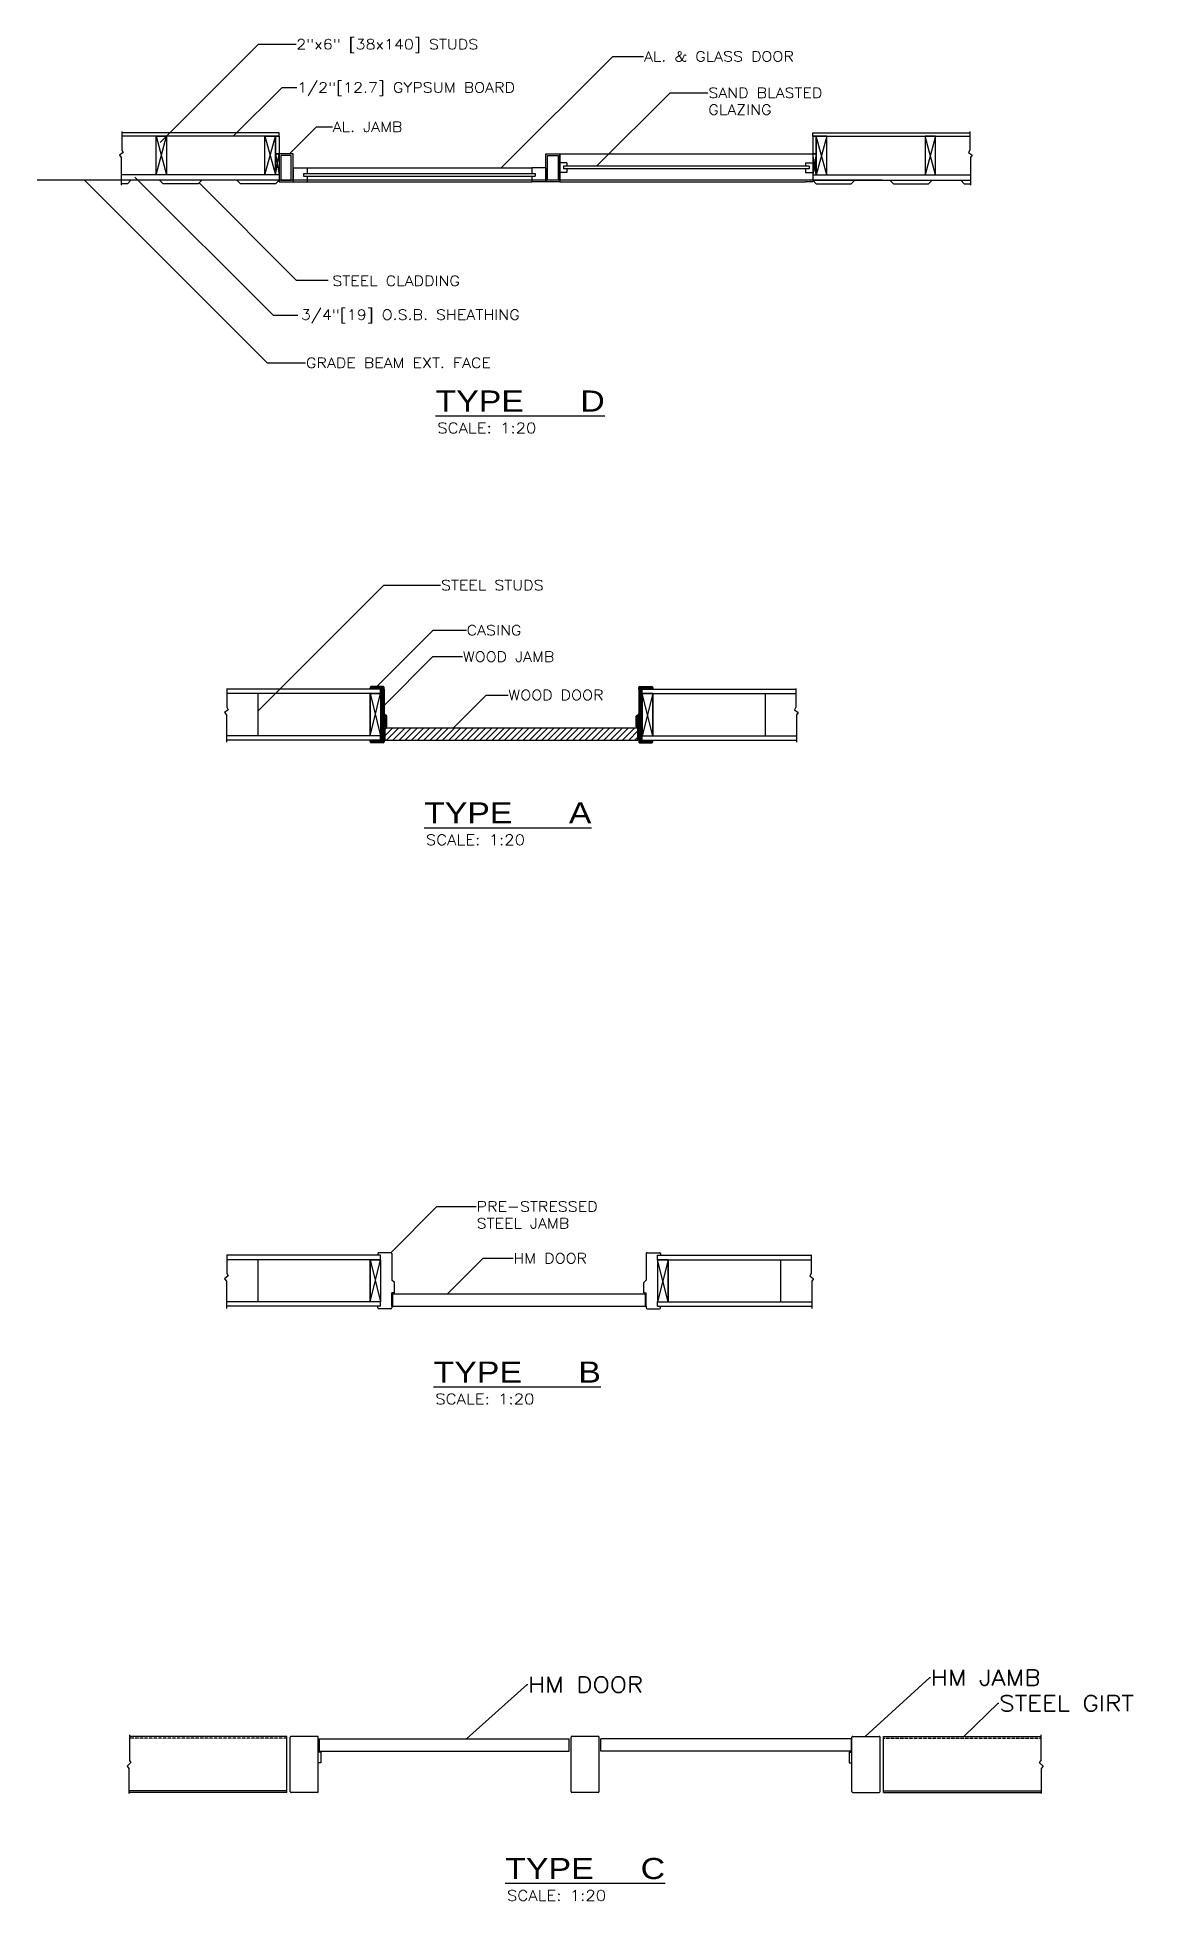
# Model space of a CAD drawing. Header units: millimetres. Extents: x -1251 to 34290, y -9433 to 3630.
# Drawn here: x -1251 to 2773, y -6076 to 667 of the extents above; entities that cross this region are included whole.
import ezdxf

# ---------------------------------------------------------------- set-up
doc = ezdxf.new("R2010")
doc.units = ezdxf.units.MM
doc.linetypes.add('HIDDEN', pattern=[0.375, 0.25, -0.125])
for name, color, linetype in [('Arch_Detail_Annot', 4, 'Continuous'), ('Arch_Detail_Board', 131, 'Continuous'), ('Arch_Detail_Cladding', 22, 'Continuous'), ('Arch_Detail_Door', 140, 'Continuous'), ('Arch_Detail_Found', 251, 'Continuous'), ('Arch_Detail_Frame', 133, 'Continuous'), ('Arch_Detail_Girt', 133, 'Continuous'), ('Arch_Detail_SteelStuds', 75, 'Continuous'), ('Arch_Detail_Studs', 11, 'Continuous')]:
    doc.layers.add(name, color=color, linetype=linetype)
doc.styles.add('ROMANS-115', font='romans.shx', dxfattribs={"width": 1.15})
doc.styles.add('SANS-115', font='sanss___.ttf', dxfattribs={"width": 1.15})
doc.dimstyles.new('ROMANS-24$7', dxfattribs={"dimtxt": 2.25, "dimasz": 2.25, "dimexe": 2.25, "dimexo": 2.25, "dimgap": 1, "dimtad": 0, "dimdec": 6, "dimlfac": -192, "dimzin": 1, "dimdsep": 46, "dimlunit": 4, "dimtxsty": 'ROMANS-115', "dimblk": 'ARCHTICK', "dimcen": 2.25, "dimclrd": 256, "dimclre": 256, "dimclrt": 256, "dimadec": 0, "dimazin": 0, "dimtfac": 1, "dimtdec": 6, "dimtofl": 0, "dimtmove": 2, "dimatfit": 0, "dimfxl": 1, "dimfrac": 2, "dimtolj": 1, "dimtzin": 0, "dimarcsym": 0})

msp = doc.modelspace()

# ---------------------------------------------------------------- texts
at = {"layer": 'Arch_Detail_Annot', "width": 1.15}
for s, height, style, p in [('%%UTYPE      D', 76.2, 'SANS-115', (189.811, -687.196)), ('SCALE: 1:20', 38.1, 'ROMANS-115', (196.113, -765.637)), ('%%UTYPE      A', 76.2, 'SANS-115', (148.455, -2177.669)), ('SCALE: 1:20', 38.1, 'ROMANS-115', (154.757, -2256.11)), ('%%UTYPE      B', 76.2, 'SANS-115', (182.877, -4200.905)), ('SCALE: 1:20', 38.1, 'ROMANS-115', (189.179, -4279.346)), ('%%UTYPE     C', 76.2, 'SANS-115', (442.107, -5997.331)), ('SCALE: 1:20', 38.1, 'ROMANS-115', (448.409, -6075.772))]:
    msp.add_text(s, height=height, dxfattribs=dict(at, style=style)).set_placement(p)
at = {"layer": 'Arch_Detail_Annot', "attachment_point": 1, "style": 'ROMANS-115'}
for s, insert, char_height in [('\\A1;2"x6" [38x140] STUDS', (-313.637, 660.177), 36.576), ('AL. & GLASS DOOR', (943.59, 616.149), 36.576), ('1/2"[12.7] GYPSUM BOARD', (-310.421, 503.588), 36.576), ('SAND BLASTED\\PGLAZING', (1176.476, 484.324), 36.576), ('AL. JAMB', (-182.135, 361.291), 36.576), ('\\A1;STEEL CLADDING', (-183.301, -196.069), 36.576), ('\\A1;3/4"[19] O.S.B. SHEATHING', (-296.877, -318.464), 36.576), ('GRADE BEAM EXT. FACE ', (-278.897, -492.494), 36.576), ('\\A1;STEEL STUDS', (209.399, -1296.916), 36.576), ('\\A1;CASING', (302.441, -1460.249), 36.576), ('WOOD JAMB', (288.331, -1555.832), 36.576), ('WOOD DOOR', (453.167, -1694.664), 36.576), ('PRE-STRESSED\\PSTEEL JAMB', (338.453, -3545.27), 36.576), ('HM DOOR', (471.341, -3732.804), 36.576), ('\\A1;HM JAMB', (1981.486, -5239.778), 57.15), ('\\A1;HM DOOR', (524.461, -5265.109), 57.15), ('\\A1;STEEL GIRT', (2228.768, -5332.791), 57.15)]:
    msp.add_mtext(s, dxfattribs=dict(at, insert=insert, char_height=char_height))

# ---------------------------------------------------------------- blocks, each defined once
blk = doc.blocks.new('_ArchTick')
at = {"color": 0, "linetype": 'ByBlock', "const_width": 0.15}
blk.add_lwpolyline([(-0.5, -0.5), (0.5, 0.5)], dxfattribs=at)

# ---------------------------------------------------------------- hatches: boundary and pattern name
at = {"layer": 'Arch_Detail_Door'}
h = msp.add_hatch(dxfattribs=at)
h.set_pattern_fill('LINE', color=256, scale=127, angle=45, style=0)
h.set_pattern_definition([(45, (0, -1192.96), (-11.22532, 11.22532), [])])
h.paths.add_polyline_path([(921.586, -1831.494), (7.186, -1831.494), (7.186, -1875.944), (54.811, -1875.944), (921.586, -1875.944)])
at = {"layer": 'Arch_Detail_Frame'}
h = msp.add_hatch(dxfattribs=at)
h.set_pattern_fill('LINE', color=256, scale=25.4, angle=45, style=0)
h.set_pattern_definition([(45, (0, -1192.9598), (-2.245064, 2.245064), [])])
h.paths.add_polyline_path([(4.011, -1685.444, 0.41421356), (0.836, -1682.269), (-43.614, -1682.269, 0.41421356), (-46.789, -1685.444), (-46.789, -1691.794), (-8.689, -1691.794), (4.011, -1691.794)])
h.paths.add_polyline_path([(4.011, -1691.794), (-8.689, -1691.794), (-8.689, -1707.669), (-8.689, -1860.069), (-8.689, -1875.944), (4.011, -1875.944), (4.011, -1828.108), (13.536, -1828.108), (13.536, -1790.008), (4.011, -1781.085)])
h.paths.add_polyline_path([(4.011, -1875.944), (-8.689, -1875.944), (-46.789, -1875.944), (-46.789, -1882.294, 0.41421356), (-43.614, -1885.469), (0.836, -1885.469, 0.41421356), (4.011, -1882.294)])
h = msp.add_hatch(dxfattribs=at)
h.set_pattern_fill('LINE', color=256, scale=25.4, angle=45, style=0)
h.set_pattern_definition([(135, (928.7725, -1192.9598), (2.245064, 2.245064), [])])
h.paths.add_polyline_path([(924.761, -1685.444, -0.41421356), (927.936, -1682.269), (972.386, -1682.269, -0.41421356), (975.561, -1685.444), (975.561, -1691.794), (937.461, -1691.794), (924.761, -1691.794)])
h.paths.add_polyline_path([(924.761, -1691.794), (937.461, -1691.794), (937.461, -1707.669), (937.461, -1860.069), (937.461, -1875.944), (924.761, -1875.944), (924.761, -1828.108), (915.236, -1828.108), (915.236, -1790.008), (924.761, -1781.085)])
h.paths.add_polyline_path([(924.761, -1875.944), (937.461, -1875.944), (975.561, -1875.944), (975.561, -1882.294, -0.41421356), (972.386, -1885.469), (927.936, -1885.469, -0.41421356), (924.761, -1882.294)])

# ---------------------------------------------------------------- linework, layer by layer
at = {"layer": 'Arch_Detail_Board'}
for p, q in [((-944.925, 326.646), (-944.925, 259.216)), ((-376.3, 321.385), (-944.925, 321.385)), ((-376.3, 308.685), (-944.925, 308.685)), ((-389, 245.185), (-389, 308.685)), ((-389, 308.685), (-376.3, 308.685)), ((-376.3, 308.685), (-376.3, 321.385)), ((-376.3, 308.685), (-376.3, 245.185)), ((1554.1, 308.685), (1554.1, 321.385)), ((1554.1, 321.385), (2122.725, 321.385)), ((1554.1, 308.685), (2122.725, 308.685)), ((1566.8, 308.685), (1554.1, 308.685)), ((1554.1, 308.685), (1554.1, 245.185)), ((1566.8, 245.185), (1566.8, 308.685)), ((2122.725, 326.646), (2122.725, 259.216)), ((-940.103, 250.186), (-953.364, 239.951)), ((-953.364, 239.951), (-946.734, 231.522)), ((-946.734, 231.522), (-946.734, 131.461)), ((-944.925, 259.216), (-940.103, 250.186)), ((-376.3, 245.185), (-389, 245.185)), ((1554.1, 245.185), (1566.8, 245.185)), ((2122.725, 259.216), (2117.903, 250.186)), ((2117.903, 250.186), (2131.164, 239.951)), ((2131.164, 239.951), (2124.533, 231.522)), ((2124.533, 231.522), (2124.533, 131.461)), ((-376.3, 168.985), (-946.734, 168.985)), ((-376.3, 149.935), (-946.734, 149.935)), ((-376.3, 168.985), (-389, 168.985)), ((-376.3, 168.985), (-376.3, 149.935)), ((1554.1, 168.985), (1554.1, 149.935)), ((1554.1, 168.985), (2124.533, 168.985)), ((1554.1, 168.985), (1566.8, 168.985)), ((1554.1, 149.935), (2124.533, 149.935)), ((-564.614, -1689.708), (-564.614, -1757.138)), ((-8.689, -1691.794), (-564.614, -1691.794)), ((-8.689, -1707.669), (-564.614, -1707.669)), ((-8.689, -1707.669), (-8.689, -1691.794)), ((937.461, -1707.669), (937.461, -1691.794)), ((937.461, -1691.794), (1493.386, -1691.794)), ((937.461, -1707.669), (1493.386, -1707.669)), ((1493.386, -1689.708), (1493.386, -1757.138)), ((-559.792, -1766.168), (-573.052, -1776.403)), ((-573.052, -1776.403), (-566.422, -1784.832)), ((-566.422, -1784.832), (-566.422, -1884.017)), ((-564.614, -1757.138), (-559.792, -1766.168)), ((1493.386, -1757.138), (1488.564, -1766.168)), ((1488.564, -1766.168), (1501.825, -1776.403)), ((1501.825, -1776.403), (1495.195, -1784.832)), ((1495.195, -1784.832), (1495.195, -1884.017)), ((-8.689, -1860.069), (-566.422, -1860.069)), ((-8.689, -1875.944), (-566.422, -1875.944)), ((-8.689, -1875.944), (-8.689, -1860.069)), ((937.461, -1860.069), (1495.195, -1860.069)), ((937.461, -1875.944), (937.461, -1860.069)), ((937.461, -1875.944), (1495.195, -1875.944)), ((-564.614, -3738.29), (-564.614, -3805.719)), ((-8.689, -3740.375), (-564.614, -3740.375)), ((-8.689, -3756.25), (-564.614, -3756.25)), ((-8.689, -3756.25), (-8.689, -3740.375)), ((992.751, -3756.25), (992.751, -3740.375)), ((992.751, -3740.375), (1548.676, -3740.375)), ((992.751, -3756.25), (1548.676, -3756.25)), ((1548.676, -3738.29), (1548.676, -3805.719)), ((-559.792, -3814.75), (-573.052, -3824.985)), ((-573.052, -3824.985), (-566.422, -3833.413)), ((-566.422, -3833.413), (-566.422, -3932.599)), ((-564.614, -3805.719), (-559.792, -3814.75)), ((1548.676, -3805.719), (1543.854, -3814.75)), ((1543.854, -3814.75), (1557.115, -3824.985)), ((1557.115, -3824.985), (1550.485, -3833.413)), ((1550.485, -3833.413), (1550.485, -3932.599)), ((-8.689, -3908.65), (-566.422, -3908.65)), ((-8.689, -3924.525), (-8.689, -3908.65)), ((992.751, -3908.65), (1550.485, -3908.65)), ((992.751, -3924.525), (992.751, -3908.65)), ((-8.689, -3924.525), (-566.422, -3924.525)), ((992.751, -3924.525), (1550.485, -3924.525))]:
    msp.add_line(p, q, dxfattribs=at)
at = {"layer": 'Arch_Detail_Cladding'}
for p, q in [((-924.574, 137.235), (-946.734, 137.235)), ((-911.874, 149.935), (-924.574, 137.235)), ((-808.1, 149.935), (-911.874, 149.935)), ((-808.1, 149.935), (-795.4, 137.235)), ((-668.4, 137.235), (-795.4, 137.235)), ((-655.7, 149.935), (-668.4, 137.235)), ((-528.7, 149.935), (-655.7, 149.935)), ((-528.7, 149.935), (-516, 137.235)), ((-389, 137.235), (-516, 137.235)), ((-376.3, 149.935), (-389, 137.235)), ((1554.1, 149.935), (1566.8, 137.235)), ((1566.8, 137.235), (1693.8, 137.235)), ((1706.5, 149.935), (1693.8, 137.235)), ((1706.5, 149.935), (1833.5, 149.935)), ((1833.5, 149.935), (1846.2, 137.235)), ((1846.2, 137.235), (1973.2, 137.235)), ((1985.9, 149.935), (1973.2, 137.235)), ((1985.9, 149.935), (2089.674, 149.935)), ((2089.674, 149.935), (2102.374, 137.235)), ((2102.374, 137.235), (2124.533, 137.235))]:
    msp.add_line(p, q, dxfattribs=at)
at = {"layer": 'Arch_Detail_Door'}
for p, q in [((-325.5, 194.385), (-274.7, 194.385)), ((-325.5, 194.385), (-325.5, 143.585)), ((-325.5, 143.585), (-274.7, 143.585)), ((-287.4, 173.748), (550.8, 173.748)), ((-287.4, 173.748), (-287.4, 164.223)), ((-287.4, 164.223), (550.8, 164.223)), ((-274.7, 194.385), (-274.7, 173.748)), ((-274.7, 194.385), (538.1, 194.385)), ((-274.7, 164.223), (-274.7, 143.585)), ((-274.7, 143.585), (538.1, 143.585)), ((588.9, 194.385), (538.1, 194.385)), ((538.1, 194.385), (538.1, 173.748)), ((538.1, 164.223), (538.1, 143.585)), ((588.9, 143.585), (538.1, 143.585)), ((550.8, 173.748), (550.8, 164.223)), ((588.9, 194.385), (588.9, 143.585)), ((7.186, -1831.494), (921.586, -1831.494)), ((7.186, -1875.944), (7.186, -1831.494)), ((7.186, -1875.944), (921.586, -1875.944)), ((921.586, -1875.944), (921.586, -1831.494)), ((34.831, -3880.075), (949.231, -3880.075)), ((34.831, -3924.525), (34.831, -3880.075)), ((949.231, -3924.525), (949.231, -3880.075)), ((34.831, -3924.525), (949.231, -3924.525)), ((-231.079, -5490.498), (673.796, -5490.498)), ((-231.079, -5490.498), (-231.079, -5534.948)), ((673.796, -5534.948), (673.796, -5490.498)), ((673.796, -5534.948), (673.796, -5490.498)), ((1692.971, -5490.498), (788.096, -5490.498)), ((788.096, -5534.948), (788.096, -5490.498)), ((788.096, -5534.948), (788.096, -5490.498)), ((1692.971, -5490.498), (1692.971, -5534.948)), ((-231.079, -5534.948), (673.796, -5534.948)), ((1692.971, -5534.948), (788.096, -5534.948))]:
    msp.add_line(p, q, dxfattribs=at)
at = {"layer": 'Arch_Detail_Found'}
msp.add_line((1805.282, 149.935), (-1250.729, 149.935), dxfattribs=at)
at = {"layer": 'Arch_Detail_Frame'}
for p, q in [((639.7, 245.185), (1528.7, 245.185)), ((639.7, 143.585), (639.7, 245.185)), ((639.7, 245.185), (639.7, 245.185)), ((665.1, 213.02), (639.7, 213.02)), ((665.1, 213.02), (665.1, 200.32)), ((1528.7, 245.185), (1554.1, 245.185)), ((1528.7, 213.02), (1528.7, 200.32)), ((1528.7, 213.02), (1554.1, 213.02)), ((1554.1, 245.185), (1554.1, 143.585)), ((665.1, 178.095), (639.7, 178.095)), ((639.7, 143.585), (1528.7, 143.585)), ((639.7, 143.585), (639.7, 143.585)), ((1541.4, 200.32), (652.4, 200.32)), ((652.4, 200.32), (652.4, 190.795)), ((1541.4, 190.795), (652.4, 190.795)), ((665.1, 190.795), (665.1, 178.095)), ((1528.7, 190.795), (1528.7, 178.095)), ((1528.7, 178.095), (1554.1, 178.095)), ((1554.1, 143.585), (1528.7, 143.585)), ((1541.4, 200.32), (1541.4, 190.795)), ((-46.789, -1685.444), (-46.789, -1691.794)), ((0.836, -1682.269), (-43.614, -1682.269)), ((4.011, -1691.794), (4.011, -1685.444)), ((924.761, -1691.794), (924.761, -1685.444)), ((927.936, -1682.269), (972.386, -1682.269)), ((975.561, -1685.444), (975.561, -1691.794)), ((-8.689, -1691.794), (4.011, -1691.794)), ((-8.689, -1691.794), (4.011, -1691.794)), ((4.011, -1691.794), (4.011, -1781.085)), ((937.461, -1691.794), (924.761, -1691.794)), ((924.761, -1691.794), (924.761, -1781.085)), ((937.461, -1691.794), (924.761, -1691.794)), ((13.536, -1790.008), (4.011, -1781.085)), ((13.536, -1828.108), (13.536, -1790.008)), ((915.236, -1790.008), (924.761, -1781.085)), ((915.236, -1828.108), (915.236, -1790.008)), ((-46.789, -1882.294), (-46.789, -1875.944)), ((0.836, -1885.469), (-43.614, -1885.469)), ((-8.689, -1875.944), (4.011, -1875.944)), ((4.011, -1875.944), (4.011, -1828.108)), ((13.536, -1828.108), (4.011, -1828.108)), ((4.011, -1875.944), (4.011, -1882.294)), ((915.236, -1828.108), (924.761, -1828.108)), ((924.761, -1875.944), (924.761, -1828.108)), ((937.461, -1875.944), (924.761, -1875.944)), ((924.761, -1875.944), (924.761, -1882.294)), ((927.936, -1885.469), (972.386, -1885.469)), ((975.561, -1882.294), (975.561, -1875.944)), ((-19.144, -3734.025), (-19.144, -3740.375)), ((28.481, -3730.85), (-15.969, -3730.85)), ((31.656, -3734.025), (31.656, -3829.667)), ((952.406, -3734.025), (952.406, -3829.667)), ((955.581, -3730.85), (1000.031, -3730.85)), ((1003.206, -3734.025), (1003.206, -3740.375)), ((41.181, -3838.59), (31.656, -3829.667)), ((41.181, -3876.69), (41.181, -3838.59)), ((942.881, -3838.59), (952.406, -3829.667)), ((942.881, -3876.69), (942.881, -3838.59)), ((31.656, -3924.525), (31.656, -3876.69)), ((41.181, -3876.69), (31.656, -3876.69)), ((942.881, -3876.69), (952.406, -3876.69)), ((952.406, -3924.525), (952.406, -3876.69)), ((-19.144, -3930.875), (-19.144, -3924.525)), ((28.481, -3934.05), (-15.969, -3934.05)), ((31.656, -3924.525), (31.656, -3930.875)), ((952.406, -3924.525), (952.406, -3930.875)), ((955.581, -3934.05), (1000.031, -3934.05)), ((1003.206, -3930.875), (1003.206, -3924.525)), ((-335.854, -5680.998), (-335.854, -5484.148)), ((-237.429, -5480.973), (-332.679, -5480.973)), ((-234.254, -5680.998), (-234.254, -5484.148)), ((680.146, -5680.998), (680.146, -5484.148)), ((778.571, -5480.973), (683.321, -5480.973)), ((781.746, -5680.998), (781.746, -5484.148)), ((1696.146, -5680.998), (1696.146, -5484.148)), ((1699.321, -5480.973), (1794.571, -5480.973)), ((1797.746, -5680.998), (1797.746, -5484.148)), ((-224.729, -5538.334), (-234.254, -5538.334)), ((-224.729, -5576.434), (-234.254, -5576.434)), ((-224.729, -5538.334), (-224.729, -5576.434)), ((1686.621, -5538.334), (1686.621, -5576.434)), ((1686.621, -5538.334), (1696.146, -5538.334)), ((1686.621, -5576.434), (1696.146, -5576.434)), ((-237.429, -5684.173), (-332.679, -5684.173)), ((778.571, -5684.173), (683.321, -5684.173)), ((1699.321, -5684.173), (1794.571, -5684.173))]:
    msp.add_line(p, q, dxfattribs=at)
for points in [[(-376.3, 143.585), (-325.5, 143.585), (-325.5, 245.185), (-376.3, 245.185)], [(-369.95, 149.935), (-331.85, 149.935), (-331.85, 238.835), (-369.95, 238.835)], [(639.7, 143.585), (588.9, 143.585), (588.9, 245.185), (639.7, 245.185)], [(633.35, 149.935), (595.25, 149.935), (595.25, 238.835), (633.35, 238.835)]]:
    msp.add_lwpolyline(points, close=True, dxfattribs=at)
for centre, start, end in [((-43.614, -1685.444), 90, 180), ((0.836, -1685.444), 0, 90), ((927.936, -1685.444), 90, 180), ((972.386, -1685.444), 0, 90), ((-43.614, -1882.294), 180, 270), ((0.836, -1882.294), 270, 0), ((927.936, -1882.294), 180, 270), ((972.386, -1882.294), 270, 0), ((-15.969, -3734.025), 90, 180), ((28.481, -3734.025), 0, 90), ((955.581, -3734.025), 90, 180), ((1000.031, -3734.025), 0, 90), ((-15.969, -3930.875), 180, 270), ((28.481, -3930.875), 270, 0), ((955.581, -3930.875), 180, 270), ((1000.031, -3930.875), 270, 0), ((-332.679, -5484.148), 90, 180), ((-237.429, -5484.148), 0, 90), ((683.321, -5484.148), 90, 180), ((778.571, -5484.148), 0, 90), ((778.571, -5484.148), 0, 90), ((1699.321, -5484.148), 90, 180), ((1794.571, -5484.148), 0, 90), ((-332.679, -5680.998), 180, 270), ((-237.429, -5680.998), 270, 0), ((683.321, -5680.998), 180, 270), ((778.571, -5680.998), 270, 0), ((1699.321, -5680.998), 180, 270), ((1794.571, -5680.998), 270, 0)]:
    msp.add_arc(centre, 3.175, start, end, dxfattribs=at)
at = {"layer": 'Arch_Detail_Girt'}
for p, q in [((-917.228, -5475.662), (-917.228, -5567.899)), ((-348.554, -5480.973), (-917.228, -5480.973)), ((-348.554, -5684.173), (-348.554, -5480.973)), ((1810.446, -5480.973), (2379.12, -5480.973)), ((1810.446, -5684.173), (1810.446, -5480.973)), ((2379.12, -5475.662), (2379.12, -5567.899)), ((-912.098, -5576.098), (-925.436, -5589.421)), ((-925.436, -5589.421), (-919.28, -5597.62)), ((-917.228, -5567.899), (-912.098, -5576.098)), ((2379.12, -5567.899), (2373.99, -5576.098)), ((2373.99, -5576.098), (2387.329, -5589.421)), ((2387.329, -5589.421), (2381.172, -5597.62)), ((-919.28, -5597.62), (-919.28, -5687.808)), ((2381.172, -5597.62), (2381.172, -5687.808)), ((-348.554, -5677.823), (-919.28, -5677.823)), ((-348.554, -5684.173), (-919.28, -5684.173)), ((1810.446, -5677.823), (2381.172, -5677.823)), ((1810.446, -5684.173), (2381.172, -5684.173))]:
    msp.add_line(p, q, dxfattribs=at)
at = {"layer": 'Arch_Detail_Girt', "linetype": 'HIDDEN', "ltscale": 3}
for p, q in [((-348.554, -5487.323), (-917.228, -5487.323)), ((1810.446, -5487.323), (2379.12, -5487.323))]:
    msp.add_line(p, q, dxfattribs=at)
at = {"layer": 'Arch_Detail_SteelStuds'}
for p, q in [((-453.189, -1707.669), (-503.989, -1707.669)), ((-453.189, -1707.669), (-453.189, -1860.069)), ((-46.789, -1707.669), (-97.589, -1707.669)), ((-46.789, -1707.669), (-46.789, -1860.069)), ((975.561, -1707.669), (975.561, -1860.069)), ((975.561, -1707.669), (1026.361, -1707.669)), ((1381.961, -1707.669), (1381.961, -1860.069)), ((1381.961, -1707.669), (1432.761, -1707.669)), ((-453.189, -1860.069), (-503.989, -1860.069)), ((-46.789, -1860.069), (-97.589, -1860.069)), ((975.561, -1860.069), (1026.361, -1860.069)), ((1381.961, -1860.069), (1432.761, -1860.069)), ((-453.189, -3756.25), (-503.989, -3756.25)), ((-453.189, -3756.25), (-453.189, -3908.65)), ((-46.789, -3756.25), (-97.589, -3756.25)), ((-46.789, -3756.25), (-46.789, -3908.65)), ((1030.851, -3756.25), (1030.851, -3908.65)), ((1030.851, -3756.25), (1081.651, -3756.25)), ((1437.251, -3756.25), (1437.251, -3908.65)), ((1437.251, -3756.25), (1488.051, -3756.25)), ((-453.189, -3908.65), (-503.989, -3908.65)), ((-46.789, -3908.65), (-97.589, -3908.65)), ((1030.851, -3908.65), (1081.651, -3908.65)), ((1437.251, -3908.65), (1488.051, -3908.65))]:
    msp.add_line(p, q, dxfattribs=at)
at = {"layer": 'Arch_Detail_Studs'}
for p, q in [((-820.8, 308.685), (-782.7, 168.985)), ((-820.8, 168.985), (-782.7, 308.685)), ((-427.1, 308.685), (-389, 168.985)), ((-427.1, 168.985), (-389, 308.685)), ((1604.9, 308.685), (1566.8, 168.985)), ((1604.9, 168.985), (1566.8, 308.685)), ((1998.6, 308.685), (1960.5, 168.985)), ((1998.6, 168.985), (1960.5, 308.685)), ((-389, 245.185), (-376.3, 168.985)), ((-389, 168.985), (-376.3, 245.185)), ((1566.8, 245.185), (1554.1, 168.985)), ((1566.8, 168.985), (1554.1, 245.185)), ((-46.789, -1707.669), (-8.689, -1860.069)), ((-46.789, -1860.069), (-8.689, -1707.669)), ((975.561, -1707.669), (937.461, -1860.069)), ((975.561, -1860.069), (937.461, -1707.669)), ((-46.789, -3756.25), (-8.689, -3908.65)), ((-46.789, -3908.65), (-8.689, -3756.25)), ((1030.851, -3756.25), (992.751, -3908.65)), ((1030.851, -3908.65), (992.751, -3756.25))]:
    msp.add_line(p, q, dxfattribs=at)
for points in [[(-782.7, 168.985), (-820.8, 168.985), (-820.8, 308.685), (-782.7, 308.685)], [(-389, 168.985), (-427.1, 168.985), (-427.1, 308.685), (-389, 308.685)], [(1566.8, 168.985), (1604.9, 168.985), (1604.9, 308.685), (1566.8, 308.685)], [(1960.5, 168.985), (1998.6, 168.985), (1998.6, 308.685), (1960.5, 308.685)], [(-376.3, 168.985), (-389, 168.985), (-389, 245.185), (-376.3, 245.185)], [(1554.1, 168.985), (1566.8, 168.985), (1566.8, 245.185), (1554.1, 245.185)], [(-8.689, -1860.069), (-46.789, -1860.069), (-46.789, -1707.669), (-8.689, -1707.669)], [(937.461, -1860.069), (975.561, -1860.069), (975.561, -1707.669), (937.461, -1707.669)], [(-8.689, -3908.65), (-46.789, -3908.65), (-46.789, -3756.25), (-8.689, -3756.25)], [(992.751, -3908.65), (1030.851, -3908.65), (1030.851, -3756.25), (992.751, -3756.25)]]:
    msp.add_lwpolyline(points, close=True, dxfattribs=at)

msp.set_redraw_order([(e.dxf.handle, doc.entitydb.next_handle()) for e in msp.query("TEXT MTEXT ATTDEF DIMENSION ARC_DIMENSION")])  # texts and dimensions are drawn at this point

# ---------------------------------------------------------------- leaders
at = {"layer": 'Arch_Detail_Annot', "annotation_type": 0, "has_hookline": 1, "hookline_direction": 0}
for points, text_width in [([(-806.118, 285.936), (-450.166, 641.889), (-314.637, 641.889)], 729.082), ([(427.273, 194.385), (830.749, 597.861), (942.59, 597.861)], 624.927), ([(-542.094, 308.685), (-365.48, 485.3), (-311.421, 485.3)], 871.293), ([(772.455, 200.32), (1038.273, 466.036), (1175.476, 466.036)], 456.677), ([(-338.2, 245.185), (-240.383, 343.003), (-183.135, 343.003)], 282.419), ([(-1080.466, 149.935), (-419.75, -510.782), (-279.897, -510.782)], 763.132), ([(-453.189, -1770.856), (2.463, -1315.204), (208.399, -1315.204)], 410.609), ([(-24.691, -1684.624), (181.396, -1478.537), (301.441, -1478.537)], 208.309), ([(4.011, -1750.34), (180.231, -1574.12), (287.331, -1574.12)], 368.547), ([(255.085, -1831.494), (373.627, -1712.952), (452.167, -1712.952)], 382.568), ([(27.875, -3730.85), (195.168, -3563.558), (337.453, -3563.558)], 472.701), ([(232.764, -3880.075), (361.748, -3751.092), (470.341, -3751.092)], 292.434)]:
    msp.add_leader(points, dimstyle='ROMANS-24$7', dxfattribs=dict(at, text_width=text_width))
at = {"layer": 'Arch_Detail_Annot'}
for points in [[(-897.267, 160.422), (-397.923, -338.922), (-308.414, -338.922)], [(-665.434, 140.201), (-313.736, -211.497), (-198.8, -211.497)]]:
    msp.add_leader(points, dimstyle='ROMANS-24$7', dxfattribs=at)
at = {"layer": 'Arch_Detail_Annot', "annotation_type": 0, "has_hookline": 1, "hookline_direction": 0}
for points, text_width in [([(302.247, -5490.498), (521.211, -5293.684), (523.461, -5293.684)], 456.928), ([(1743.466, -5480.973), (1978.236, -5268.353), (1980.486, -5268.353)], 435.02), ([(2100.94, -5480.973), (2225.518, -5361.366), (2227.768, -5361.366)], 544.558)]:
    msp.add_leader(points, dimstyle='ROMANS-24$7', override={"dimgap": 1, "dimtad": 0}, dxfattribs=dict(at, text_width=text_width))

doc.saveas('drawing.dxf')
